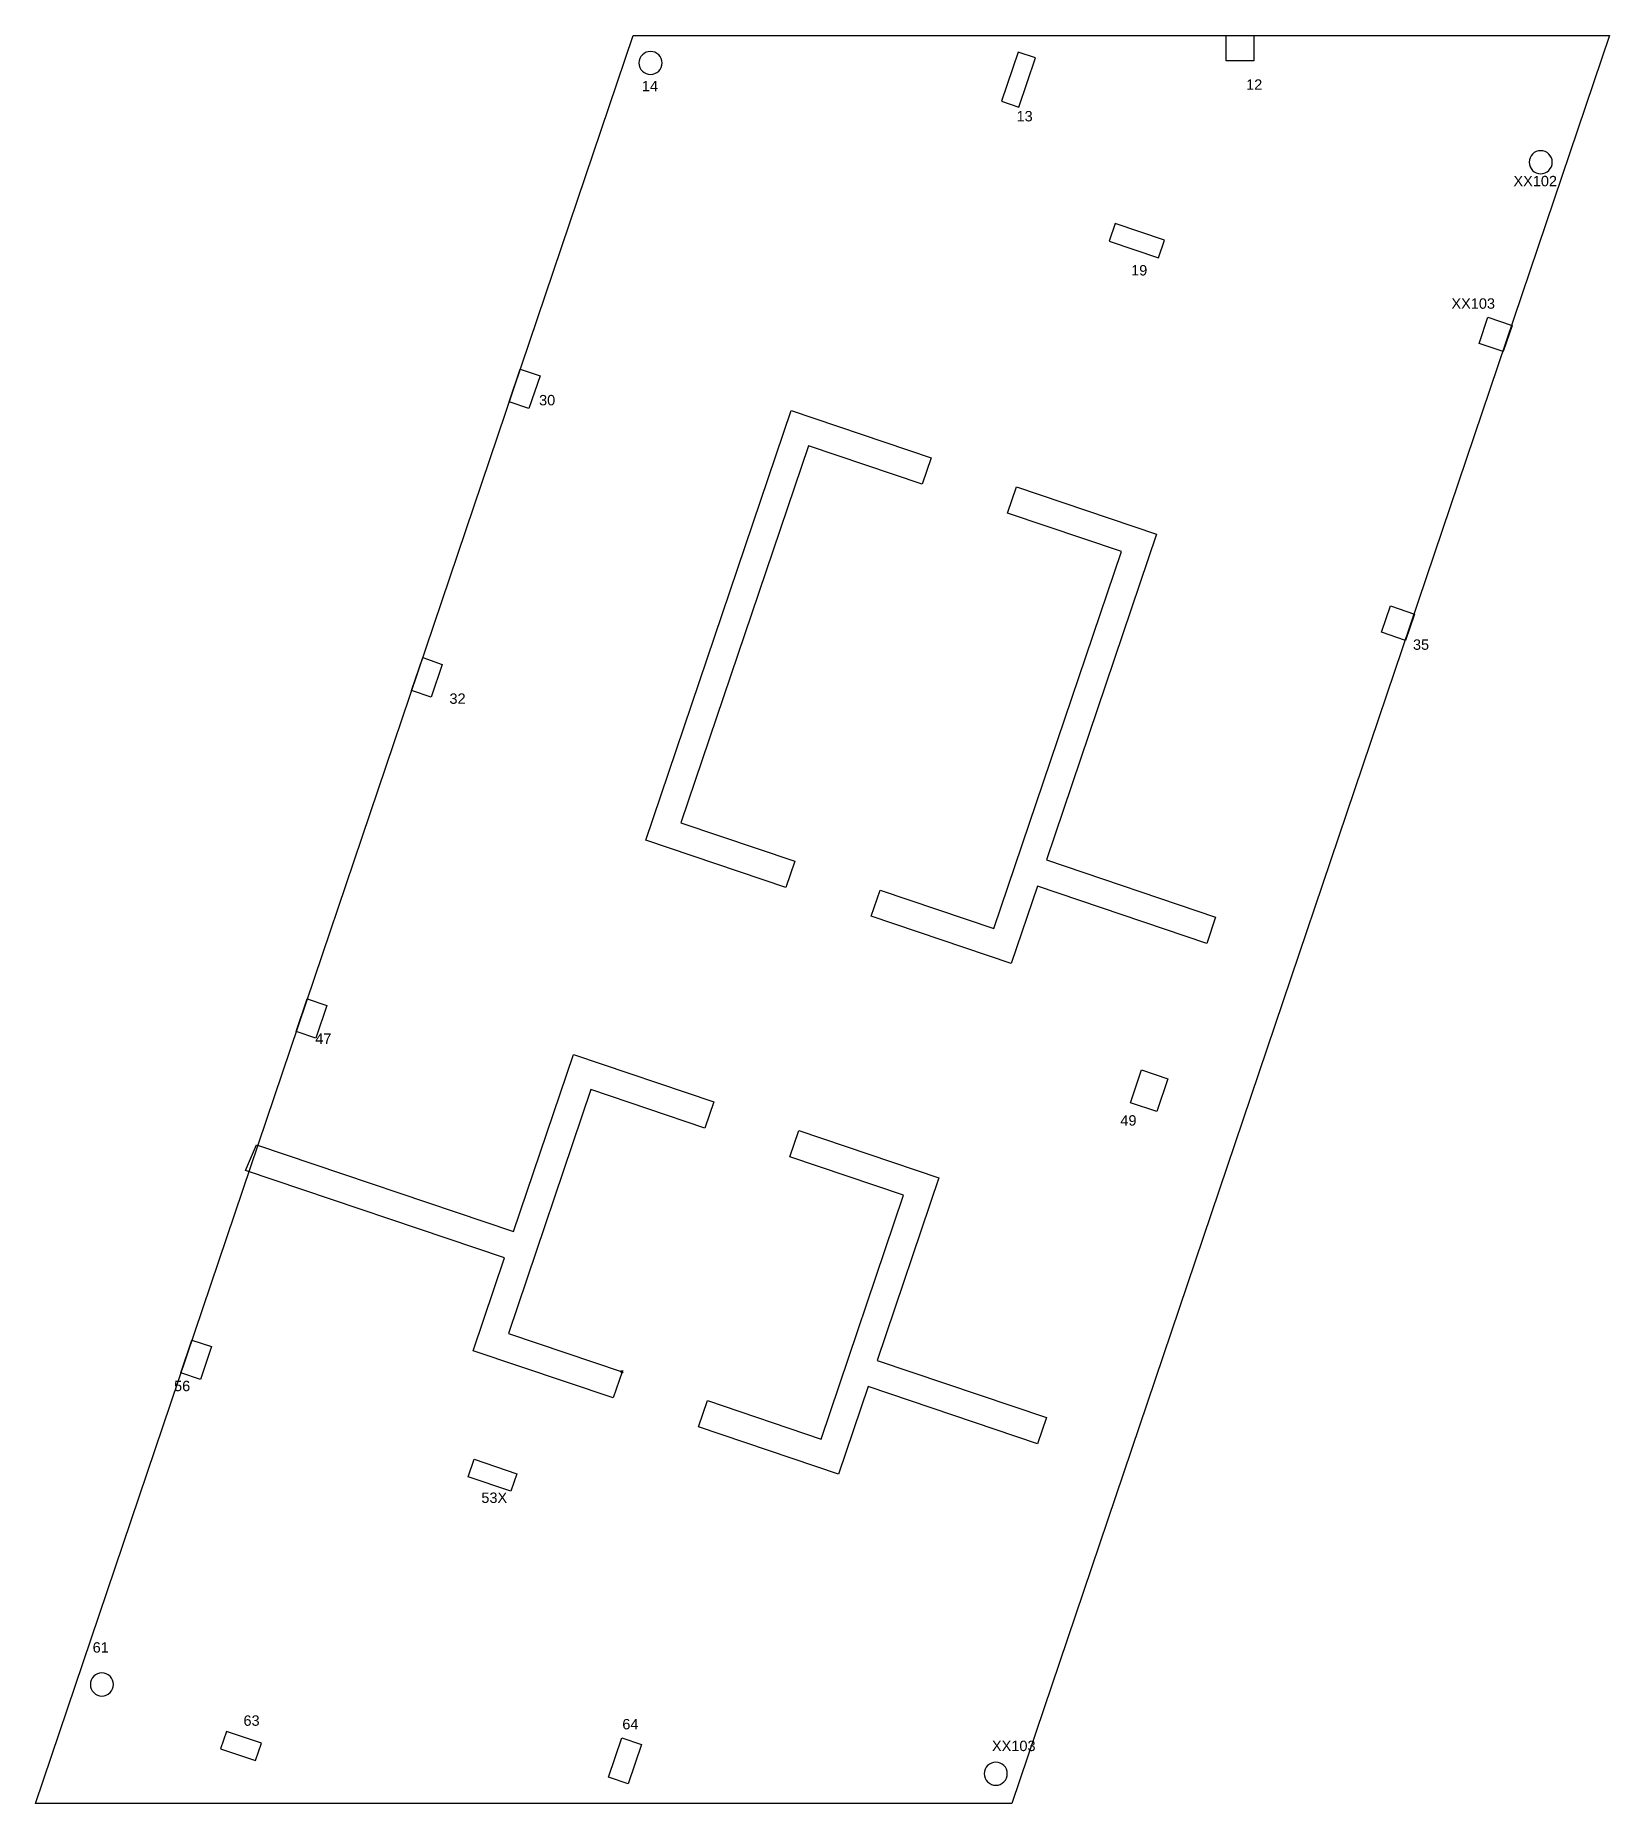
# Model space of a CAD drawing. Header units: inches. Extents: x 30 to 12637, y 0 to 49076.
# Drawn here: x 10664 to 12027, y 30059 to 31591 of the extents above; entities that cross this region are included whole.
import ezdxf

# ---------------------------------------------------------------- set-up
doc = ezdxf.new("R2010")
doc.units = ezdxf.units.IN
doc.header["$MEASUREMENT"] = 0
doc.header["$PDMODE"] = 35
doc.layers.add('COL-IDEN', color=171, linetype='Continuous', lineweight=30)
doc.layers.add('COLS', color=52, linetype='Continuous', lineweight=20)
for name, color, linetype in [('DATUM', 6, 'Continuous'), ('SLAB-RESIDENTIAL', 6, 'Continuous'), ('WALL', 1, 'Continuous')]:
    doc.layers.add(name, color=color, linetype=linetype)
doc.styles.add('Arial', font='arial.ttf', dxfattribs={"height": 9})

msp = doc.modelspace()

# ---------------------------------------------------------------- texts
at = {"layer": 'COL-IDEN', "lineweight": 9, "char_height": 9, "attachment_point": 1, "style": 'Arial'}
for s, insert, width in [('14', (11189.1, 31551.5), 16.968), ('12', (11712.4, 31552.8), 16.968), ('13', (11513.6, 31525.4), 16.968), ('XX102', (11943.9, 31469.2), 16.968), ('19', (11612.8, 31391.9), 16.968), ('XX103', (11890.2, 31363.1), 16.968), ('30', (11100.1, 31279.4), 16.968), ('35', (11856.9, 31067.6), 16.968), ('32', (11022.5, 31020.8), 16.968), ('47', (10906.3, 30726.2), 16.968), ('49', (11603.5, 30655.4), 16.968), ('56', (10784, 30425.3), 16.968), ('53X', (11050.1, 30328.5), 26.967), ('61', (10713.5, 30198.8), 16.968), ('63', (10844.1, 30135.4), 16.968), ('64', (11172.2, 30132.3), 19.998), ('XX103', (11492.3, 30113.5), 16.968)]:
    msp.add_mtext(s, dxfattribs=dict(at, insert=insert, width=width))

# ---------------------------------------------------------------- linework, layer by layer
at = {"layer": 'COLS', "lineweight": 30}
for points in [[(11695.1, 31568.9), (11695.1, 31590.9), (11719.1, 31590.9), (11719.1, 31568.9)], [(11500.5, 31533.9), (11515.7, 31528.7), (11530.1, 31571.4), (11514.9, 31576.5)], [(11636.4, 31398.3), (11641.6, 31413.5), (11598.9, 31427.9), (11593.8, 31412.7)], [(11935, 31316.9), (11914.1, 31324), (11921.8, 31346.7), (11942.7, 31339.7)], [(11091.3, 31267.7), (11074.2, 31273.4), (11083.8, 31301.8), (11100.9, 31296.1)], [(11850.4, 31066.8), (11829.6, 31073.8), (11837.3, 31096.6), (11858.1, 31089.5)], [(11006.7, 31017.6), (10989.7, 31023.3), (10999.3, 31051.8), (11016.3, 31046)], [(10906.8, 30722), (10889.7, 30727.8), (10899.3, 30756.2), (10916.4, 30750.4)], [(11635.1, 30658.5), (11612.3, 30666.2), (11621.9, 30694.6), (11644.7, 30686.9)], [(10806.9, 30426.4), (10789.8, 30432.2), (10799.4, 30460.6), (10816.5, 30454.9)], [(11075.6, 30329.7), (11038.6, 30342.1), (11043.8, 30357.3), (11080.7, 30344.8)], [(10854.4, 30096.2), (10859.6, 30111.3), (10829.3, 30121.6), (10824.1, 30106.4)], [(11177.3, 30076.2), (11160.2, 30082), (11171.8, 30116.1), (11188.8, 30110.3)]]:
    msp.add_lwpolyline(points, close=True, dxfattribs=at)
for points in [[(11206.6, 31567, 0.414214), (11196.6, 31577, 0.414214), (11186.6, 31567, 0.414214), (11196.6, 31557, 0.414214)], [(11977.5, 31481, 0.414214), (11967.5, 31491, 0.414214), (11957.5, 31481, 0.414214), (11967.5, 31471, 0.414214)], [(10731.5, 30162.2, 0.414214), (10721.5, 30172.2, 0.414214), (10711.5, 30162.2, 0.414214), (10721.5, 30152.2, 0.414214)], [(11505.6, 30084.9, 0.414214), (11495.6, 30094.9, 0.414214), (11485.6, 30084.9, 0.414214), (11495.6, 30074.9, 0.414214)]]:
    msp.add_lwpolyline(points, format="xyb", close=True, dxfattribs=at)
at = {"layer": 'DATUM'}
msp.add_point((11172, 30433.1), dxfattribs=at)
at = {"layer": 'SLAB-RESIDENTIAL'}
msp.add_lwpolyline([(11181.7, 31590.7), (12027.2, 31590.7), (11509.4, 30059), (10663.9, 30059)], close=True, dxfattribs=at)
at = {"layer": 'WALL'}
for points in [[(11318.4, 31265.8), (11439.6, 31224.8), (11431.9, 31202.1), (11333.4, 31235.4), (11223, 30908.8), (11321.5, 30875.5), (11313.9, 30852.8), (11192.6, 30893.8)], [(11513.5, 31199.9), (11634.8, 31158.9), (11539.4, 30876.6), (11686, 30827.1), (11678.3, 30804.3), (11531.7, 30853.9), (11509, 30786.8), (11387.7, 30827.8), (11395.4, 30850.5), (11494, 30817.2), (11604.4, 31143.8), (11505.8, 31177.1)], [(11251.3, 30667), (11243.6, 30644.3), (11144.9, 30677.7), (11073.5, 30466.4), (11172, 30433.1), (11164.3, 30410.4), (11043, 30451.4), (11070.2, 30531.8), (10845.9, 30607.6), (10855.3, 30629.8), (11077.9, 30554.5), (11129.8, 30708.1)], [(11325, 30642.1), (11446.2, 30601.1), (11392.8, 30443), (11539.4, 30393.5), (11531.7, 30370.8), (11385.1, 30420.3), (11359.4, 30344.4), (11238.2, 30385.4), (11245.9, 30408.1), (11344.4, 30374.8), (11415.8, 30586.1), (11317.3, 30619.4)]]:
    msp.add_lwpolyline(points, close=True, dxfattribs=at)

msp.set_redraw_order([(e.dxf.handle, doc.entitydb.next_handle()) for e in msp.query("TEXT MTEXT ATTDEF DIMENSION ARC_DIMENSION")])  # texts and dimensions are drawn at this point

doc.saveas('drawing.dxf')
